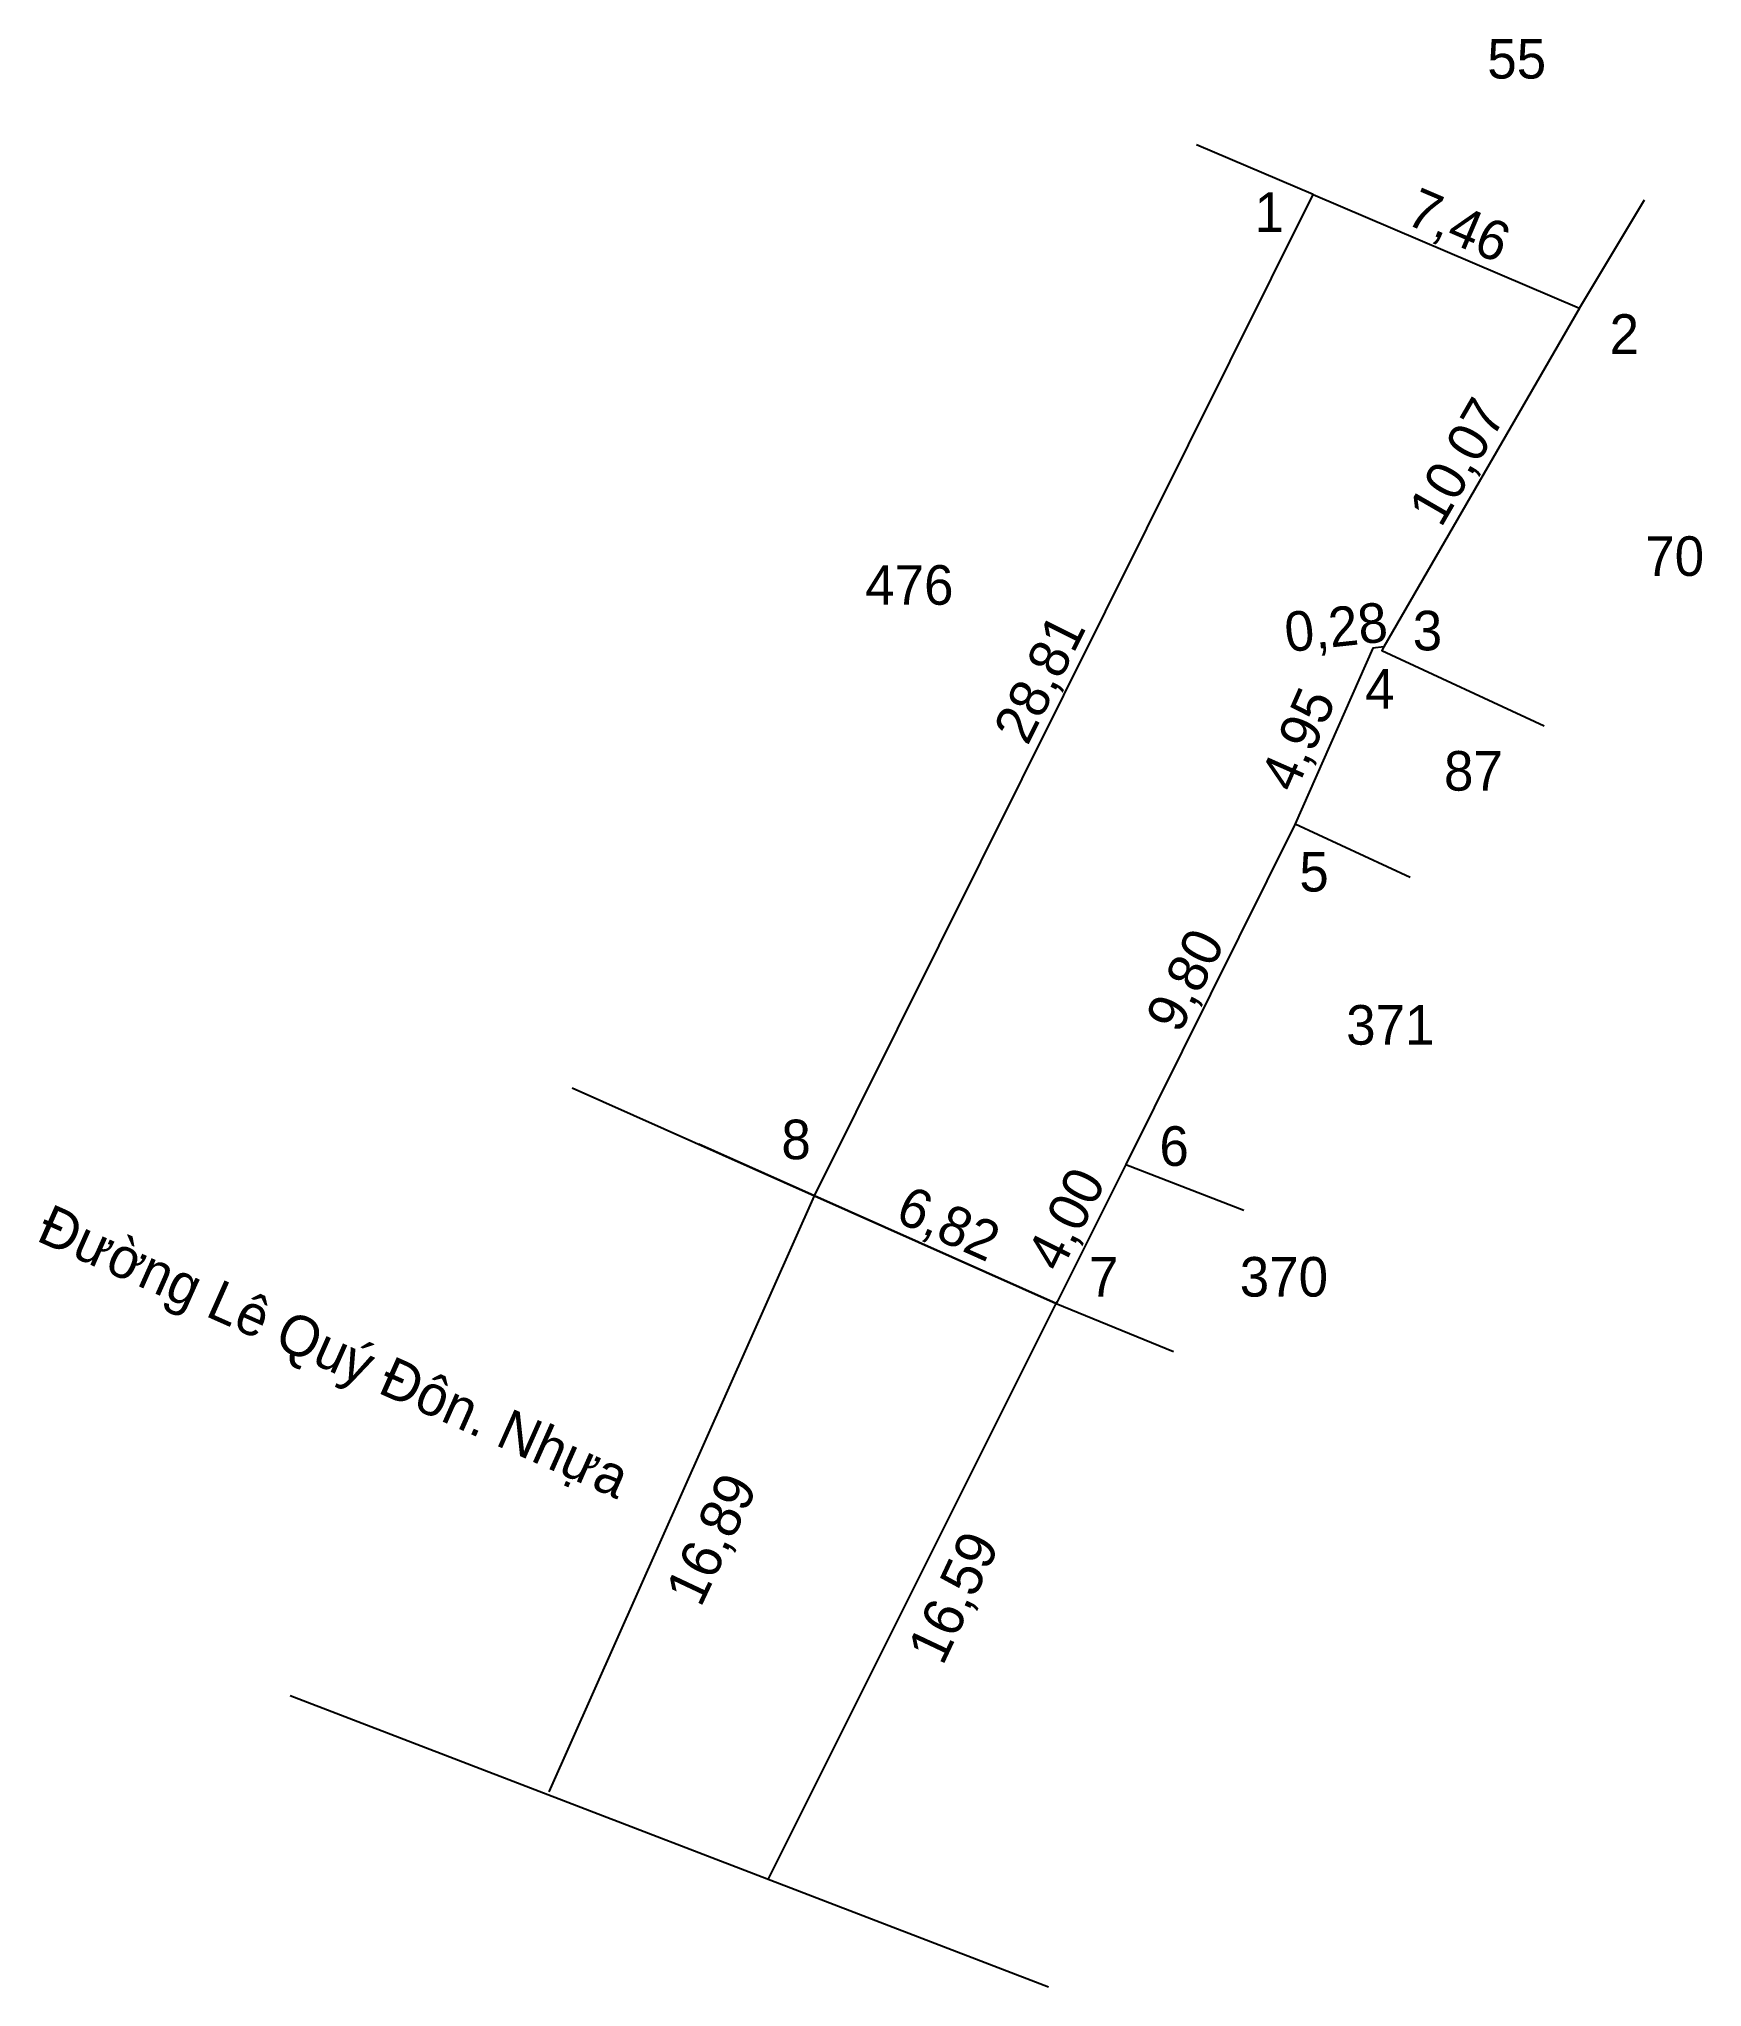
# Model space of a CAD drawing. Extents: x 537087 to 537670, y 1837299 to 1837424.
# Drawn here: x 537087 to 537129.8, y 1837355 to 1837405.2 of the extents above; entities that cross this region are included whole.
import ezdxf

# ---------------------------------------------------------------- set-up
doc = ezdxf.new("R2010")
doc.units = 0
doc.layers.add('Level 5', color=7, linetype='Continuous')

msp = doc.modelspace()

# ---------------------------------------------------------------- texts
at = {"layer": 'Level 5'}
for s, p in [('55', (537124.301, 1837404.175)), ('1', (537118.303, 1837400.225)), ('2', (537127.452, 1837397.084)), ('70', (537128.371, 1837391.365)), ('476', (537108.27, 1837390.621)), ('3', (537122.38, 1837389.446)), ('4', (537121.154, 1837387.946)), ('87', (537123.185, 1837385.833)), ('5', (537119.458, 1837383.235)), ('371', (537120.664, 1837379.29)), ('8', (537106.11, 1837376.339)), ('6', (537115.852, 1837376.168)), ('7', (537114.038, 1837372.8)), ('370', (537117.922, 1837372.801))]:
    msp.add_text(s, height=1.02, dxfattribs=at).set_placement(p)
for s, height, rotation, p in [('7,46', 1.02, 336.8792, (537122.153, 1837400.453)), ('10,07', 1.02, 59.9729, (537123.109, 1837392.581)), ('0,28', 1.02, 6.1155, (537119.135, 1837389.4)), ('28,81', 1.02, 63.5118, (537112.454, 1837386.967)), ('4,95', 1.02, 66.1785, (537119.346, 1837385.74)), ('9,80', 1.02, 63.5134, (537116.373, 1837379.545)), ('6,82', 1.02, 336.0027, (537109.002, 1837374.76)), ('4,00', 1.02, 63.4349, (537113.301, 1837373.391)), ('Đường Lê Quý Đôn. Nhựa', 1.03809, 336.0027, (537086.874, 1837374.257)), ('16,89', 1.0381, 64.7663, (537104.028, 1837364.767)), ('16,59', 1.0381, 64.7663, (537110.265, 1837363.267))]:
    msp.add_text(s, height=height, rotation=rotation, dxfattribs=at).set_placement(p)

# ---------------------------------------------------------------- linework, layer by layer
at = {"layer": 'Level 5'}
for p, q in [((537119.813, 1837401.186), (537116.811, 1837402.467)), ((537126.673, 1837398.257), (537128.352, 1837401.055)), ((537119.353, 1837384.977), (537122.316, 1837383.607)), ((537106.963, 1837375.4), (537103.981, 1837376.727)), ((537114.983, 1837376.207), (537118.026, 1837375.027)), ((537100.126, 1837360.041), (537106.994, 1837375.47)), ((537105.774, 1837357.789), (537113.193, 1837372.627)), ((537113.193, 1837372.627), (537116.214, 1837371.391)), ((537112.993, 1837355.017), (537093.454, 1837362.521))]:
    msp.add_line(p, q, dxfattribs=at)
msp.add_lwpolyline([(537113.213, 1837372.667), (537113.193, 1837372.627), (537106.963, 1837375.4), (537119.813, 1837401.186), (537126.673, 1837398.257), (537121.633, 1837389.537), (537121.353, 1837389.507), (537119.353, 1837384.977), (537114.983, 1837376.207)], close=True, dxfattribs=at)
for points in [[(537121.633, 1837389.537), (537121.583, 1837389.447), (537125.769, 1837387.501)], [(537100.723, 1837378.178), (537106.963, 1837375.4), (537113.193, 1837372.627)]]:
    msp.add_lwpolyline(points, dxfattribs=at)

msp.set_redraw_order([(e.dxf.handle, doc.entitydb.next_handle()) for e in msp.query("TEXT MTEXT ATTDEF DIMENSION ARC_DIMENSION")])  # texts and dimensions are drawn at this point

doc.saveas('drawing.dxf')
